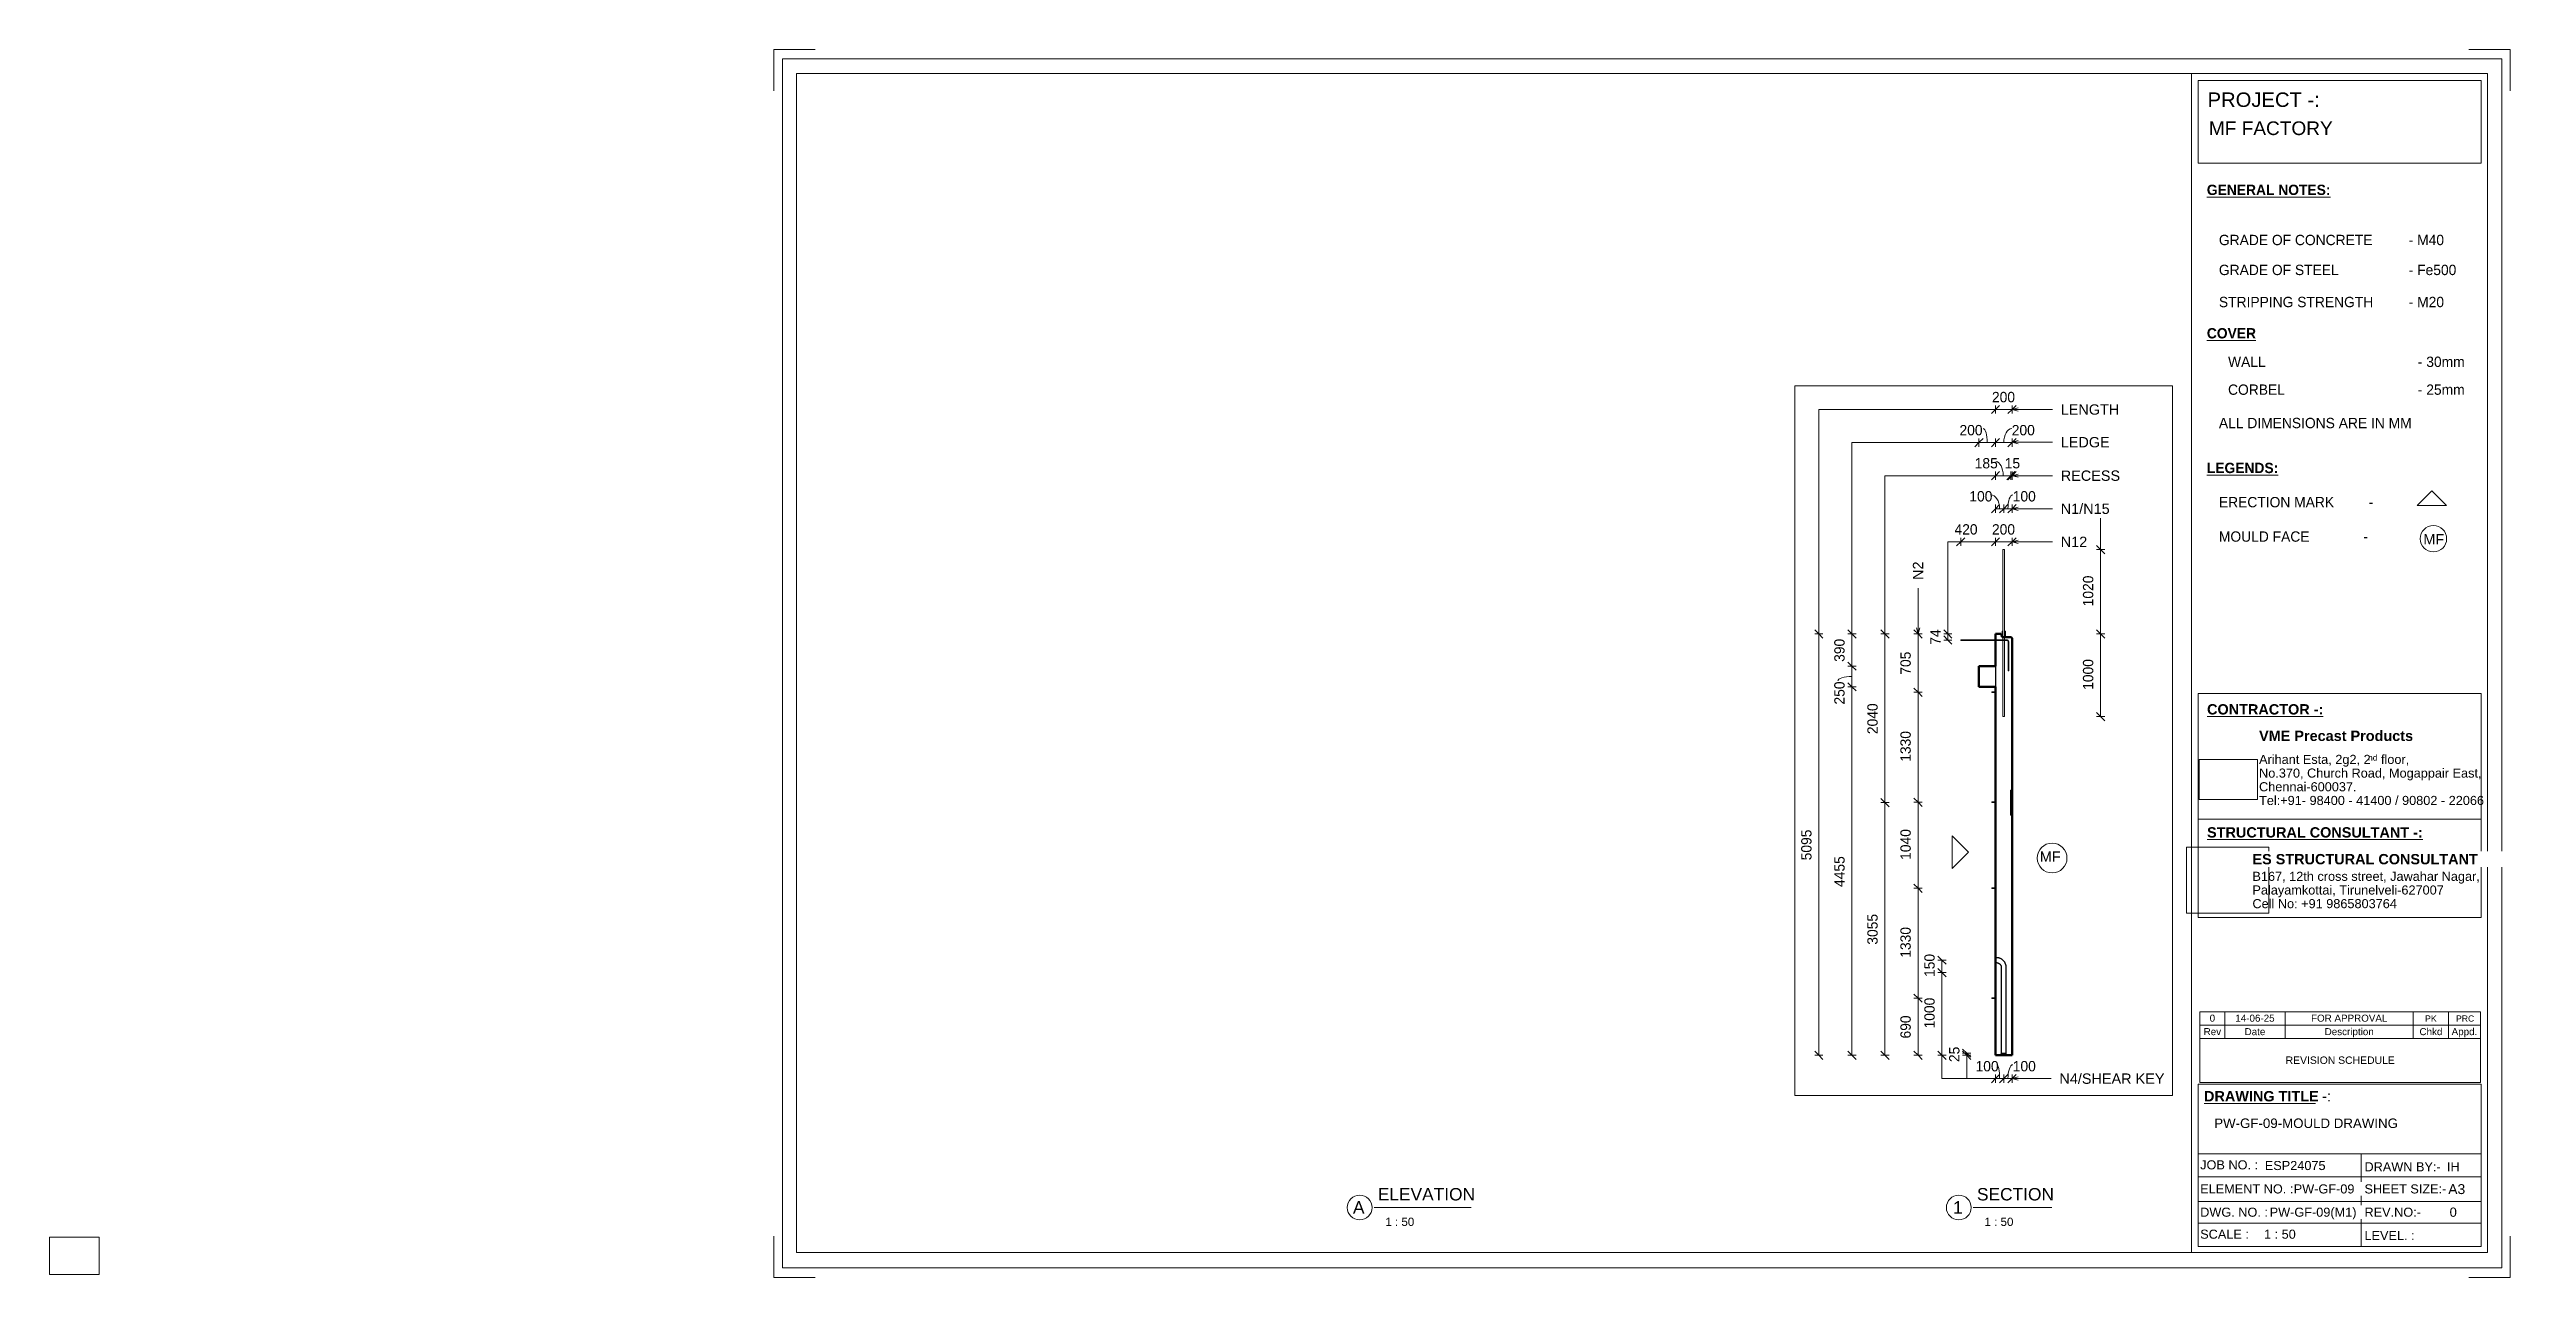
# Paper-space layout 'Layout1' of a CAD drawing. Header units: millimetres. Extents: x 0 to 599, y -1 to 296.
# The model-space entities are those that its viewports show. They can reach past a viewport. Long polylines and large blocks are cut down to what shows.
import ezdxf

# ---------------------------------------------------------------- set-up
doc = ezdxf.new("R2010")
doc.units = ezdxf.units.MM
doc.linetypes.add('Dash', pattern=[6.36, 3.18, -3.18])
for name, color, linetype, lineweight in [('A-ANNO-DIMS', 211, 'Continuous', 9), ('A-ANNO-DIMS-50', 211, 'Continuous', 9), ('A-DETL-MBND', 5, 'Continuous', 18), ('A-DETL-THIN', 151, 'Continuous', 18), ('A-GENM', 13, 'Continuous', 18), ('A-WALL', 113, 'Continuous', 25), ('A-WALL-HDLN', 110, 'Dash', 25), ('G-ANNO-SCHD', 231, 'Continuous', 9), ('G-ANNO-TEXT', 231, 'Continuous', 9), ('G-ANNO-TTLB', 6, 'Continuous', 9), ('G-ANNO-TTLB-MEDM', 33, 'Continuous', 9), ('G-ANNO-TTLB-THIN', 151, 'Continuous', 9), ('S-BEAM', 12, 'Continuous', 18), ('S-RBAR', 171, 'Continuous', 18)]:
    doc.layers.add(name, color=color, linetype=linetype, lineweight=lineweight)
doc.layers.add('G-ANNO-NPLT', color=191, linetype='Continuous')
doc.styles.add('Arial_1', font='arial.ttf', dxfattribs={"height": 125})
doc.styles.add('Arial_10', font='arial.ttf', dxfattribs={"height": 2.3})
doc.styles.add('Arial_11', font='arial.ttf', dxfattribs={"height": 1.8})
doc.styles.add('Arial_12', font='arial.ttf', dxfattribs={"height": 1.7})
doc.styles.add('Arial_13', font='arial.ttf', dxfattribs={"height": 1.5})
doc.styles.add('Arial_14', font='arial.ttf', dxfattribs={"height": 2})
doc.styles.add('Arial_15', font='arial.ttf', dxfattribs={"height": 3})
doc.styles.add('Arial_3', font='arial.ttf', dxfattribs={"height": 3.5})
doc.styles.add('Arial_4', font='arial.ttf', dxfattribs={"height": 2.2})
doc.styles.add('Arial_5', font='arial.ttf', dxfattribs={"height": 2.4})
doc.styles.add('Arial_6', font='arial.ttf', dxfattribs={"height": 2.5})
doc.styles.add('Arial_7', font='arial.ttf', dxfattribs={"height": 1.42976})
doc.styles.add('Arial_8', font='arial.ttf', dxfattribs={"height": 2.25})
doc.styles.add('Arial_9', font='arial.ttf', dxfattribs={"height": 3.3})
doc.styles.add('Arial_B', font='arialbd.ttf', dxfattribs={"height": 2.5})
doc.styles.add('Nirmala UI Semilight', font='NirmalaS.ttf', dxfattribs={"height": 125})
doc.styles.add('Nirmala UI Semilight_1', font='NirmalaS.ttf', dxfattribs={"height": 2.5})
doc.styles.add('Nirmala UI Semilight_B', font='', dxfattribs={"height": 2.5})
doc.styles.get('Nirmala UI Semilight_B').set_extended_font_data('Nirmala UI Semilight', bold=True)
doc.dimstyles.new('Arrow_Filled_-_2_5_NI_UI', dxfattribs={"dimscale": 304.8, "dimtxt": 130.920493, "dimasz": 0.328084, "dimexe": 0.164042, "dimexo": 0.0625, "dimgap": 0.164042, "dimtad": 1, "dimdec": 0, "dimzin": 0, "dimdsep": 46, "dimtxsty": 'Nirmala UI Semilight', "dimblk1": 'OBLIQUE', "dimblk2": 'OBLIQUE', "dimsah": 1, "dimcen": 0.09, "dimazin": 0, "dimtfac": 1, "dimtdec": 4, "dimtix": 1, "dimtmove": 0, "dimatfit": 3, "dimfxl": 0.164042, "dimfxlon": 1, "dimtvp": 1, "dimtolj": 1, "dimtzin": 0, "dimarcsym": 2})
doc.dimstyles.new('Arrow_Filled_-_2_5_NI_UI_1', dxfattribs={"dimscale": 304.8, "dimtxt": 130.920493, "dimasz": 0.328084, "dimexe": 0.164042, "dimexo": 0.0625, "dimgap": 0.164042, "dimtad": 1, "dimdec": 0, "dimzin": 0, "dimdsep": 46, "dimtxsty": 'Nirmala UI Semilight', "dimblk1": 'OBLIQUE', "dimblk2": 'OBLIQUE', "dimsah": 1, "dimcen": 0.09, "dimazin": 0, "dimtfac": 1, "dimtdec": 4, "dimtix": 1, "dimtmove": 2, "dimatfit": 3, "dimfxl": 0.164042, "dimfxlon": 1, "dimtvp": 1, "dimtolj": 1, "dimtzin": 0, "dimarcsym": 2})
doc.dimstyles.new('Arrow_Filled_-_2_5_NI_UI_2', dxfattribs={"dimscale": 304.8, "dimtxt": 130.920493, "dimasz": 0.328084, "dimexe": 0.164042, "dimexo": 0.0625, "dimgap": 0.164042, "dimtad": 1, "dimdec": 0, "dimzin": 0, "dimdsep": 46, "dimtxsty": 'Nirmala UI Semilight', "dimblk1": 'OBLIQUE', "dimblk2": 'OBLIQUE', "dimsah": 1, "dimcen": 0.09, "dimazin": 0, "dimtfac": 1, "dimtdec": 4, "dimtix": 1, "dimtmove": 1, "dimatfit": 3, "dimfxl": 0.164042, "dimfxlon": 1, "dimtvp": 1, "dimtolj": 1, "dimtzin": 0, "dimarcsym": 2})
picture_1 = doc.add_image_def('image1.jpg', size_in_pixel=(996, 686))
picture_2 = doc.add_image_def('image2.jpg', size_in_pixel=(1600, 1280))

psp = doc.layouts.get("Layout1")

msp = doc.modelspace()

# ---------------------------------------------------------------- texts
at = {"layer": 'G-ANNO-TEXT', "color": 7, "char_height": 125, "attachment_point": 1, "style": 'Arial_1'}
for s, insert, width, rotation in [('LENGTH', (23336.7, 6476.52), 857.8056, 359.9997), ('LEDGE', (23336.7, 6081.52), 713.5019, 359.9997), ('RECESS', (23336.7, 5676.52), 865.8225, 359.9997), ('N1/N15', (23336.69, 5276.52), 713.5019, 359.9997), ('N12', (23336.69, 4876.52), 384.81, 359.9997), ('N2', (21547.92, 4352.92), 268.5653, 90), ('MF', (23083.75, 1069.05), 300.6328, 359.9997), ('N4/SHEAR KEY', (23320.51, -1615.69), 1535.2316, 359.9997)]:
    msp.add_mtext(s, dxfattribs=dict(at, insert=insert, width=width, rotation=rotation))

# ---------------------------------------------------------------- blocks, each defined once
blk = doc.blocks.new('ES-Landscape-A3 - ES-Landscape-A3-502445-PW-GF-09-MOULD DRAWING')
at = {"layer": 'G-ANNO-TTLB'}
for p, q in [((175.24, 296.27), (185.24, 296.27)), ((175.24, 296.27), (175.24, 286.27)), ((595.24, 296.27), (585.24, 296.27)), ((595.24, 296.27), (595.24, 286.27)), ((519.77, 140.54), (588.2, 140.54)), ((519.77, 86.33), (519.77, 140.54)), ((588.2, 86.33), (588.2, 140.54)), ((519.77, 110.14), (588.2, 110.14)), ((519.77, 6.78), (519.77, 46.03)), ((588.2, 6.78), (588.2, 46.03)), ((559.23, 29.2), (559.23, 6.78)), ((175.24, -0.73), (175.24, 9.27)), ((595.24, -0.73), (595.24, 9.27)), ((175.24, -0.73), (185.24, -0.73)), ((595.24, -0.73), (585.24, -0.73))]:
    blk.add_line(p, q, dxfattribs=at)
at = {"layer": 'G-ANNO-TTLB-MEDM'}
for p, q in [((180.73, 290.44), (180.73, 5.31)), ((180.73, 290.44), (589.79, 290.44)), ((518.17, 290.44), (518.17, 5.31)), ((519.77, 268.77), (519.77, 288.77)), ((519.77, 288.77), (588.2, 288.77)), ((588.2, 288.77), (588.2, 268.77)), ((589.79, 290.44), (589.79, 5.31)), ((588.2, 268.77), (519.77, 268.77)), ((519.77, 86.33), (588.2, 86.33)), ((519.77, 6.78), (588.2, 6.78)), ((180.73, 5.31), (589.79, 5.31))]:
    blk.add_line(p, q, dxfattribs=at)
at = {"layer": 'G-ANNO-TTLB-THIN'}
for p, q in [((177.29, 294.03), (177.29, 1.56)), ((593.23, 294.03), (177.29, 294.03)), ((593.23, 1.56), (593.23, 294.03)), ((519.77, 46.03), (588.2, 46.03)), ((519.77, 29.2), (588.2, 29.2)), ((519.77, 23.64), (588.2, 23.64)), ((519.77, 17.68), (588.2, 17.68)), ((519.77, 12.43), (588.2, 12.43)), ((177.29, 1.56), (593.23, 1.56))]:
    blk.add_line(p, q, dxfattribs=at)
at = {"layer": 'G-ANNO-TTLB', "char_height": 2.2, "attachment_point": 1, "style": 'Arial_4'}
for s, insert, width in [('No.370, Church Road, Mogappair East,', (534.5, 122.37), 63.4135), ('Tel:+91- 98400 - 41400 / 90802 - 22066 ', (534.5, 115.75), 65.2574), ('Chennai-600037.', (534.5, 119.06), 27.6582), ('Cell No: +91 9865803764', (532.9, 90.79), 41.0464), ('Palayamkottai, Tirunelveli-627007', (532.9, 94.09), 54.4346), ('JOB NO. :', (520.26, 27.61), 16.5949), ('DRAWN BY:-', (560, 27.14), 21.7257), ('ELEMENT NO. :', (520.26, 21.79), 26.5359), ('SHEET SIZE:-', (560, 21.79), 23.2489), ('DWG. NO. :', (520.26, 16.16), 19.481), ('REV.NO:-', (560, 16.16), 16.0338), ('SCALE :', (520.26, 10.84), 13.8692), ('LEVEL. :', (560, 10.53), 14.3502)]:
    blk.add_mtext(s, dxfattribs=dict(at, insert=insert, width=width))
at = {"layer": 'G-ANNO-TTLB'}
image = blk.add_image(picture_1, insert=(520, 114.84), size_in_units=(14.11, 9.72), dxfattribs=at)
image.dxf.flags = 7
image = blk.add_image(picture_2, insert=(516.95, 87.39), size_in_units=(19.92, 15.93), dxfattribs=at)
image.dxf.flags = 7
at = {"layer": 'G-ANNO-TTLB', "attachment_point": 1, "bg_fill": 3, "box_fill_scale": 1.25, "bg_fill_color": 256, "bg_fill_true_color": 13158600, "bg_fill_transparency": 0}
for s, insert, char_height, width, style in [('PROJECT -:', (522.05, 285.89), 3.5, 33.3502, 'Arial_3'), ('\\LCONTRACTOR -:', (521.92, 137.94), 2.5, 33.9114, 'Arial_B'), ('\\LSTRUCTURAL CONSULTANT -:', (521.92, 108.18), 2.5, 62.8523, 'Arial_B'), ('\\LDRAWING TITLE', (521.19, 44.36), 2.5, 33.4304, 'Arial_B'), ('A3', (580.27, 21.84), 2.4, 4.9705, 'Arial_5')]:
    blk.add_mtext(s, dxfattribs=dict(at, insert=insert, char_height=char_height, width=width, style=style))
at = {"layer": 'G-ANNO-TTLB', "char_height": 2.5, "attachment_point": 1, "style": 'Arial_B', "bg_fill": 3, "box_fill_scale": 1.25, "bg_fill_color": 256, "bg_fill_true_color": 13158600, "bg_fill_transparency": 0}
for s, insert, width in [('VME Precast Products', (534.5, 131.53), 45.135), ('ES STRUCTURAL CONSULTANT', (532.9, 101.7), 65.6582), ('\\fArial|b1|i0|c0|p34|; ', (548.78, 44.36), 1.2025)]:
    blk.add_mtext(s, dxfattribs=dict(at, insert=insert, width=width))
at = {"layer": 'G-ANNO-TTLB', "attachment_point": 1}
for s, insert, char_height, width, style in [('Arihant Esta, 2g2, 2', (534.5, 125.68), 2.2, 31.9873, 'Arial_4'), ('nd', (560.89, 125.72), 1.43, 2.7257, 'Arial_7'), (' floor,', (563.14, 125.68), 2.2, 9.1392, 'Arial_4'), ('B167, 12th cross street, Jawahar Nagar,', (532.9, 97.4), 2.2, 65.1772, 'Arial_4')]:
    blk.add_mtext(s, dxfattribs=dict(at, insert=insert, char_height=char_height, width=width, style=style))
at = {"layer": 'G-ANNO-TTLB', "insert": (549.77, 44.36), "char_height": 2.5, "width": 2.6456, "attachment_point": 1, "style": 'Arial_6', "bg_fill": 3, "box_fill_scale": 1.25, "bg_fill_color": 256, "bg_fill_true_color": 13158600, "bg_fill_transparency": 0}
blk.add_mtext('-:', dxfattribs=at)
blk = doc.blocks.new('Viewport - M_View Title-1040-PW-GF-09-MOULD DRAWING')
at = {"layer": 'G-ANNO-TTLB'}
for start, end in [(360, 180), (180, 0)]:
    blk.add_arc((-3.5, 0), 3, start, end, dxfattribs=at)
blk = doc.blocks.new('RR spread anchor face based - RR-SA-4_0-180-1726831-Elevation Right')
at = {"layer": 'A-GENM'}
for p, q in [((12996.3, 3733.84), (12993.8, 3728.84)), ((13003.8, 3733.84), (12996.3, 3733.84)), ((13031.3, 3733.84), (13023.8, 3733.84)), ((13033.8, 3728.84), (13031.3, 3733.84)), ((12993.8, 3728.84), (12993.8, 3660.68)), ((13033.8, 3660), (13033.8, 3728.84))]:
    blk.add_line(p, q, dxfattribs=at)
blk = doc.blocks.new('RR spread anchor face based - RR-SA-2_5-200-2134315-Elevation Right')
at = {"layer": 'A-GENM'}
for p, q in [((12868.8, -700), (12873.8, -700)), ((12868.8, -710), (12868.8, -700)), ((12873.8, -700), (12913.8, -700)), ((12873.8, -700), (12873.8, -710)), ((12873.8, -710), (12868.8, -710)), ((12913.8, -710), (12873.8, -710))]:
    blk.add_line(p, q, dxfattribs=at)
blk = doc.blocks.new('DIMBLOCK112-Elevation Right')
at = {"layer": 'A-ANNO-DIMS-50'}
for p, q in [((22127.74, 4814.01), (22177.74, 4864.01)), ((22127.74, 4814.01), (22127.74, 4864.01)), ((22547.74, 4814.01), (22597.74, 4864.01)), ((22547.74, 4814.01), (22547.74, 4864.01)), ((22127.74, 4814.01), (22077.74, 4764.01)), ((22127.74, 4814.01), (22547.74, 4814.01)), ((22127.74, 4814.01), (22127.74, 4764.01)), ((22547.74, 4814.01), (22497.74, 4764.01)), ((22547.74, 4814.01), (22547.74, 4764.01))]:
    blk.add_line(p, q, dxfattribs=at)
at = {"layer": 'A-ANNO-DIMS-50', "color": 0, "insert": (22051.88, 5027.09), "char_height": 125, "width": 345.6301, "attachment_point": 1, "line_spacing_factor": 1.142579, "style": 'Nirmala UI Semilight'}
blk.add_mtext('420', dxfattribs=at)
blk = doc.blocks.new('_Oblique')
at = {"color": 0, "linetype": 'ByBlock', "lineweight": -2}
blk.add_line((-0.5, -0.5), (0.5, 0.5), dxfattribs=at)
blk = doc.blocks.new('DIMBLOCK113-Elevation Right')
at = {"layer": 'A-ANNO-DIMS-50'}
for p, q in [((22547.74, 4814.01), (22597.74, 4864.01)), ((22547.74, 4814.01), (22547.74, 4864.01)), ((22747.74, 4814.01), (22797.74, 4864.01)), ((22747.74, 4814.01), (22747.74, 4864.01)), ((22547.74, 4814.01), (22497.74, 4764.01)), ((22547.74, 4814.01), (22747.74, 4814.01)), ((22547.74, 4814.01), (22547.74, 4764.01)), ((22747.74, 4814.01), (22697.74, 4764.01)), ((22747.74, 4814.01), (22747.74, 4764.01))]:
    blk.add_line(p, q, dxfattribs=at)
at = {"layer": 'A-ANNO-DIMS-50', "color": 0, "insert": (22504.92, 5027.09), "char_height": 125, "width": 342.7737, "attachment_point": 1, "line_spacing_factor": 1.142579, "style": 'Nirmala UI Semilight'}
blk.add_mtext('200', dxfattribs=at)
blk = doc.blocks.new('DIMBLOCK114-Elevation Right')
at = {"layer": 'A-ANNO-DIMS-50'}
for p, q in [((21971.4, 3700), (21921.4, 3750)), ((21971.4, 3700), (21921.4, 3700)), ((21971.4, 3700), (21971.4, 3626)), ((21971.4, 3700), (22021.4, 3650)), ((21971.4, 3700), (22021.4, 3700)), ((21971.4, 3626), (21921.4, 3676)), ((21971.4, 3626), (21921.4, 3626)), ((21971.4, 3626), (22021.4, 3576)), ((21971.4, 3626), (22021.4, 3626))]:
    blk.add_line(p, q, dxfattribs=at)
at = {"layer": 'A-ANNO-DIMS-50', "color": 0, "insert": (21758.32, 3568.98), "char_height": 125, "width": 225.6593, "attachment_point": 1, "rotation": 90, "line_spacing_factor": 1.142579, "style": 'Nirmala UI Semilight'}
blk.add_mtext('74', dxfattribs=at)
blk = doc.blocks.new('DIMBLOCK115-Elevation Right')
at = {"layer": 'A-ANNO-DIMS-50'}
for p, q in [((22547.74, 5214.01), (22597.74, 5264.01)), ((22547.74, 5214.01), (22547.74, 5264.01)), ((22647.74, 5214.01), (22697.74, 5264.01)), ((22647.74, 5214.01), (22647.74, 5264.01)), ((22547.74, 5214.01), (22497.74, 5164.01)), ((22547.74, 5214.01), (22647.74, 5214.01)), ((22547.74, 5214.01), (22547.74, 5164.01)), ((22647.74, 5214.01), (22597.74, 5164.01)), ((22647.74, 5214.01), (22647.74, 5164.01))]:
    blk.add_line(p, q, dxfattribs=at)
blk.add_ellipse((22488.32, 5214.01), major_axis=(0, 169.02), ratio=0.64739, start_param=4.712389, end_param=6.283185, dxfattribs=at)
at = {"layer": 'A-ANNO-DIMS-50', "color": 0, "insert": (22231.24, 5427.09), "char_height": 125, "width": 308.4963, "attachment_point": 1, "line_spacing_factor": 1.142579, "style": 'Nirmala UI Semilight'}
blk.add_mtext('100', dxfattribs=at)
blk = doc.blocks.new('DIMBLOCK116-Elevation Right')
at = {"layer": 'A-ANNO-DIMS-50'}
for p, q in [((22647.74, 5214.01), (22697.74, 5264.01)), ((22647.74, 5214.01), (22647.74, 5264.01)), ((22747.74, 5214.01), (22797.74, 5264.01)), ((22747.74, 5214.01), (22747.74, 5264.01)), ((22647.74, 5214.01), (22597.74, 5164.01)), ((22647.74, 5214.01), (22747.74, 5214.01)), ((22647.74, 5214.01), (22647.74, 5164.01)), ((22747.74, 5214.01), (22697.74, 5164.01)), ((22747.74, 5214.01), (22747.74, 5164.01))]:
    blk.add_line(p, q, dxfattribs=at)
blk.add_ellipse((22755.76, 5214.01), major_axis=(0, 169.02), ratio=0.343232, start_param=0, end_param=1.570796, dxfattribs=at)
at = {"layer": 'A-ANNO-DIMS-50', "color": 0, "insert": (22755.76, 5427.09), "char_height": 125, "width": 308.4963, "attachment_point": 1, "line_spacing_factor": 1.142579, "style": 'Nirmala UI Semilight'}
blk.add_mtext('100', dxfattribs=at)
blk = doc.blocks.new('DIMBLOCK117-Elevation Right')
at = {"layer": 'A-ANNO-DIMS-50'}
for p, q in [((22547.74, 5614.01), (22597.74, 5664.01)), ((22547.74, 5614.01), (22547.74, 5664.01)), ((22732.74, 5614.01), (22782.74, 5664.01)), ((22732.74, 5614.01), (22732.74, 5664.01)), ((22547.74, 5614.01), (22497.74, 5564.01)), ((22547.74, 5614.01), (22732.74, 5614.01)), ((22547.74, 5614.01), (22547.74, 5564.01)), ((22732.74, 5614.01), (22682.74, 5564.01)), ((22732.74, 5614.01), (22732.74, 5564.01))]:
    blk.add_line(p, q, dxfattribs=at)
blk.add_ellipse((22553.24, 5614.01), major_axis=(0, 169.02), ratio=0.514754, start_param=4.712389, end_param=6.283185, dxfattribs=at)
at = {"layer": 'A-ANNO-DIMS-50', "color": 0, "insert": (22296.16, 5827.09), "char_height": 125, "width": 308.4963, "attachment_point": 1, "line_spacing_factor": 1.142579, "style": 'Nirmala UI Semilight'}
blk.add_mtext('185', dxfattribs=at)
blk = doc.blocks.new('DIMBLOCK118-Elevation Right')
at = {"layer": 'A-ANNO-DIMS-50'}
for p, q in [((22732.74, 5614.01), (22782.74, 5664.01)), ((22732.74, 5614.01), (22732.74, 5664.01)), ((22747.74, 5614.01), (22797.74, 5664.01)), ((22747.74, 5614.01), (22747.74, 5664.01)), ((22732.74, 5614.01), (22682.74, 5564.01)), ((22747.74, 5614.01), (22697.74, 5564.01)), ((22732.74, 5614.01), (22747.74, 5614.01)), ((22732.74, 5614.01), (22732.74, 5564.01)), ((22747.74, 5614.01), (22747.74, 5564.01))]:
    blk.add_line(p, q, dxfattribs=at)
at = {"layer": 'A-ANNO-DIMS-50', "color": 0, "insert": (22659.31, 5827.09), "char_height": 125, "width": 194.2384, "attachment_point": 1, "line_spacing_factor": 1.142579, "style": 'Nirmala UI Semilight'}
blk.add_mtext('15', dxfattribs=at)
blk = doc.blocks.new('DIMBLOCK119-Elevation Right')
at = {"layer": 'A-ANNO-DIMS-50'}
for p, q in [((22347.74, 6014.01), (22397.74, 6064.01)), ((22347.74, 6014.01), (22347.74, 6064.01)), ((22547.74, 6014.01), (22597.74, 6064.01)), ((22547.74, 6014.01), (22547.74, 6064.01)), ((22347.74, 6014.01), (22297.74, 5964.01)), ((22347.74, 6014.01), (22547.74, 6014.01)), ((22347.74, 6014.01), (22347.74, 5964.01)), ((22547.74, 6014.01), (22497.74, 5964.01)), ((22547.74, 6014.01), (22547.74, 5964.01))]:
    blk.add_line(p, q, dxfattribs=at)
blk.add_ellipse((22397.85, 6014.01), major_axis=(0, 169.02), ratio=0.295226, start_param=4.712389, end_param=6.283185, dxfattribs=at)
at = {"layer": 'A-ANNO-DIMS-50', "color": 0, "insert": (22112.2, 6227.09), "char_height": 125, "width": 342.7737, "attachment_point": 1, "line_spacing_factor": 1.142579, "style": 'Nirmala UI Semilight'}
blk.add_mtext('200', dxfattribs=at)
blk = doc.blocks.new('DIMBLOCK120-Elevation Right')
at = {"layer": 'A-ANNO-DIMS-50'}
for p, q in [((22547.74, 6014.01), (22597.74, 6064.01)), ((22547.74, 6014.01), (22547.74, 6064.01)), ((22747.74, 6014.01), (22797.74, 6064.01)), ((22747.74, 6014.01), (22747.74, 6064.01)), ((22547.74, 6014.01), (22497.74, 5964.01)), ((22547.74, 6014.01), (22747.74, 6014.01)), ((22547.74, 6014.01), (22547.74, 5964.01)), ((22747.74, 6014.01), (22697.74, 5964.01)), ((22747.74, 6014.01), (22747.74, 5964.01))]:
    blk.add_line(p, q, dxfattribs=at)
blk.add_ellipse((22744.27, 6014.01), major_axis=(0, 169.02), ratio=0.5711, start_param=0, end_param=1.570796, dxfattribs=at)
at = {"layer": 'A-ANNO-DIMS-50', "color": 0, "insert": (22744.27, 6227.09), "char_height": 125, "width": 342.7737, "attachment_point": 1, "line_spacing_factor": 1.142579, "style": 'Nirmala UI Semilight'}
blk.add_mtext('200', dxfattribs=at)
blk = doc.blocks.new('DIMBLOCK121-Elevation Right')
at = {"layer": 'A-ANNO-DIMS-50'}
for p, q in [((22547.74, 6414.01), (22597.74, 6464.01)), ((22547.74, 6414.01), (22547.74, 6464.01)), ((22747.74, 6414.01), (22797.74, 6464.01)), ((22747.74, 6414.01), (22747.74, 6464.01)), ((22547.74, 6414.01), (22497.74, 6364.01)), ((22547.74, 6414.01), (22747.74, 6414.01)), ((22547.74, 6414.01), (22547.74, 6364.01)), ((22747.74, 6414.01), (22697.74, 6364.01)), ((22747.74, 6414.01), (22747.74, 6364.01))]:
    blk.add_line(p, q, dxfattribs=at)
at = {"layer": 'A-ANNO-DIMS-50', "color": 0, "insert": (22504.92, 6627.09), "char_height": 125, "width": 342.7737, "attachment_point": 1, "line_spacing_factor": 1.142579, "style": 'Nirmala UI Semilight'}
blk.add_mtext('200', dxfattribs=at)
blk = doc.blocks.new('DIMBLOCK122-Elevation Right')
at = {"layer": 'A-ANNO-DIMS-50'}
for p, q in [((21610.41, -705), (21560.41, -655)), ((21610.41, -705), (21560.41, -705)), ((21610.41, -1395), (21610.41, -705)), ((21610.41, -705), (21660.41, -755)), ((21610.41, -705), (21660.41, -705)), ((21610.41, -1395), (21560.41, -1345)), ((21610.41, -1395), (21560.41, -1395)), ((21610.41, -1395), (21660.41, -1445)), ((21610.41, -1395), (21660.41, -1395))]:
    blk.add_line(p, q, dxfattribs=at)
at = {"layer": 'A-ANNO-DIMS-50', "color": 0, "insert": (21397.32, -1192.82), "char_height": 125, "width": 342.7737, "attachment_point": 1, "rotation": 90, "line_spacing_factor": 1.142579, "style": 'Nirmala UI Semilight'}
blk.add_mtext('690', dxfattribs=at)
blk = doc.blocks.new('DIMBLOCK123-Elevation Right')
at = {"layer": 'A-ANNO-DIMS-50'}
for p, q in [((21610.41, 625), (21560.41, 675)), ((21610.41, 625), (21560.41, 625)), ((21610.41, -705), (21610.41, 625)), ((21610.41, 625), (21660.41, 575)), ((21610.41, 625), (21660.41, 625)), ((21610.41, -705), (21560.41, -655)), ((21610.41, -705), (21560.41, -705)), ((21610.41, -705), (21660.41, -755)), ((21610.41, -705), (21660.41, -705))]:
    blk.add_line(p, q, dxfattribs=at)
at = {"layer": 'A-ANNO-DIMS-50', "color": 0, "insert": (21397.32, -216.15), "char_height": 125, "width": 422.7542, "attachment_point": 1, "rotation": 90, "line_spacing_factor": 1.142579, "style": 'Nirmala UI Semilight'}
blk.add_mtext('1330', dxfattribs=at)
blk = doc.blocks.new('DIMBLOCK124-Elevation Right')
at = {"layer": 'A-ANNO-DIMS-50'}
for p, q in [((21610.41, 1665), (21560.41, 1715)), ((21610.41, 1665), (21560.41, 1665)), ((21610.41, 625), (21610.41, 1665)), ((21610.41, 1665), (21660.41, 1615)), ((21610.41, 1665), (21660.41, 1665)), ((21610.41, 625), (21560.41, 675)), ((21610.41, 625), (21560.41, 625)), ((21610.41, 625), (21660.41, 575)), ((21610.41, 625), (21660.41, 625))]:
    blk.add_line(p, q, dxfattribs=at)
at = {"layer": 'A-ANNO-DIMS-50', "color": 0, "insert": (21397.32, 967.66), "char_height": 125, "width": 425.6106, "attachment_point": 1, "rotation": 90, "line_spacing_factor": 1.142579, "style": 'Nirmala UI Semilight'}
blk.add_mtext('1040', dxfattribs=at)
blk = doc.blocks.new('DIMBLOCK125-Elevation Right')
at = {"layer": 'A-ANNO-DIMS-50'}
for p, q in [((21610.41, 2995), (21560.41, 3045)), ((21610.41, 2995), (21560.41, 2995)), ((21610.41, 1665), (21610.41, 2995)), ((21610.41, 2995), (21660.41, 2945)), ((21610.41, 2995), (21660.41, 2995)), ((21610.41, 1665), (21560.41, 1715)), ((21610.41, 1665), (21560.41, 1665)), ((21610.41, 1665), (21660.41, 1615)), ((21610.41, 1665), (21660.41, 1665))]:
    blk.add_line(p, q, dxfattribs=at)
at = {"layer": 'A-ANNO-DIMS-50', "color": 0, "insert": (21397.32, 2153.85), "char_height": 125, "width": 422.7542, "attachment_point": 1, "rotation": 90, "line_spacing_factor": 1.142579, "style": 'Nirmala UI Semilight'}
blk.add_mtext('1330', dxfattribs=at)
blk = doc.blocks.new('DIMBLOCK126-Elevation Right')
at = {"layer": 'A-ANNO-DIMS-50'}
for p, q in [((21610.41, 3700), (21560.41, 3750)), ((21610.41, 3700), (21560.41, 3700)), ((21610.41, 2995), (21610.41, 3700)), ((21610.41, 3700), (21660.41, 3650)), ((21610.41, 3700), (21660.41, 3700)), ((21610.41, 2995), (21560.41, 3045)), ((21610.41, 2995), (21560.41, 2995)), ((21610.41, 2995), (21660.41, 2945)), ((21610.41, 2995), (21660.41, 2995))]:
    blk.add_line(p, q, dxfattribs=at)
at = {"layer": 'A-ANNO-DIMS-50', "color": 0, "insert": (21397.32, 3207.06), "char_height": 125, "width": 337.0608, "attachment_point": 1, "rotation": 90, "line_spacing_factor": 1.142579, "style": 'Nirmala UI Semilight'}
blk.add_mtext('705', dxfattribs=at)
blk = doc.blocks.new('DIMBLOCK127-Elevation Right')
at = {"layer": 'A-ANNO-DIMS-50'}
for p, q in [((21210.41, 1660), (21160.41, 1710)), ((21210.41, 1660), (21160.41, 1660)), ((21210.41, -1395), (21210.41, 1660)), ((21210.41, 1660), (21260.41, 1610)), ((21210.41, 1660), (21260.41, 1660)), ((21210.41, -1395), (21160.41, -1345)), ((21210.41, -1395), (21160.41, -1395)), ((21210.41, -1395), (21260.41, -1445)), ((21210.41, -1395), (21260.41, -1395))]:
    blk.add_line(p, q, dxfattribs=at)
at = {"layer": 'A-ANNO-DIMS-50', "color": 0, "insert": (20997.32, -57.93), "char_height": 125, "width": 457.0315, "attachment_point": 1, "rotation": 90, "line_spacing_factor": 1.142579, "style": 'Nirmala UI Semilight'}
blk.add_mtext('3055', dxfattribs=at)
blk = doc.blocks.new('DIMBLOCK128-Elevation Right')
at = {"layer": 'A-ANNO-DIMS-50'}
for p, q in [((21210.41, 3700), (21160.41, 3750)), ((21210.41, 3700), (21160.41, 3700)), ((21210.41, 1660), (21210.41, 3700)), ((21210.41, 3700), (21260.41, 3650)), ((21210.41, 3700), (21260.41, 3700)), ((21210.41, 1660), (21160.41, 1710)), ((21210.41, 1660), (21160.41, 1660)), ((21210.41, 1660), (21260.41, 1610)), ((21210.41, 1660), (21260.41, 1660))]:
    blk.add_line(p, q, dxfattribs=at)
at = {"layer": 'A-ANNO-DIMS-50', "color": 0, "insert": (20997.32, 2488.38), "char_height": 125, "width": 459.888, "attachment_point": 1, "rotation": 90, "line_spacing_factor": 1.142579, "style": 'Nirmala UI Semilight'}
blk.add_mtext('2040', dxfattribs=at)
blk = doc.blocks.new('DIMBLOCK129-Elevation Right')
at = {"layer": 'A-ANNO-DIMS-50'}
for p, q in [((20810.41, 3060), (20760.41, 3110)), ((20810.41, 3060), (20760.41, 3060)), ((20810.41, -1395), (20810.41, 3060)), ((20810.41, 3060), (20860.41, 3010)), ((20810.41, 3060), (20860.41, 3060)), ((20810.41, -1395), (20760.41, -1345)), ((20810.41, -1395), (20760.41, -1395)), ((20810.41, -1395), (20860.41, -1445)), ((20810.41, -1395), (20860.41, -1395))]:
    blk.add_line(p, q, dxfattribs=at)
at = {"layer": 'A-ANNO-DIMS-50', "color": 0, "insert": (20597.32, 639.69), "char_height": 125, "width": 462.7444, "attachment_point": 1, "rotation": 90, "line_spacing_factor": 1.142579, "style": 'Nirmala UI Semilight'}
blk.add_mtext('4455', dxfattribs=at)
blk = doc.blocks.new('DIMBLOCK130-Elevation Right')
at = {"layer": 'A-ANNO-DIMS-50'}
for p, q in [((20810.41, 3310), (20760.41, 3360)), ((20810.41, 3310), (20760.41, 3310)), ((20810.41, 3060), (20810.41, 3310)), ((20810.41, 3310), (20860.41, 3260)), ((20810.41, 3310), (20860.41, 3310)), ((20810.41, 3060), (20760.41, 3110)), ((20810.41, 3060), (20760.41, 3060)), ((20810.41, 3060), (20860.41, 3010)), ((20810.41, 3060), (20860.41, 3060))]:
    blk.add_line(p, q, dxfattribs=at)
blk.add_ellipse((20810.41, 3131.79), major_axis=(169.02, 0), ratio=0.314818, start_param=1.570796, end_param=3.141593, dxfattribs=at)
at = {"layer": 'A-ANNO-DIMS-50', "color": 0, "insert": (20597.32, 2846.15), "char_height": 125, "width": 342.7737, "attachment_point": 1, "rotation": 90, "line_spacing_factor": 1.142579, "style": 'Nirmala UI Semilight'}
blk.add_mtext('250', dxfattribs=at)
blk = doc.blocks.new('DIMBLOCK131-Elevation Right')
at = {"layer": 'A-ANNO-DIMS-50'}
for p, q in [((20810.41, 3700), (20760.41, 3750)), ((20810.41, 3700), (20760.41, 3700)), ((20810.41, 3310), (20810.41, 3700)), ((20810.41, 3700), (20860.41, 3650)), ((20810.41, 3700), (20860.41, 3700)), ((20810.41, 3310), (20760.41, 3360)), ((20810.41, 3310), (20760.41, 3310)), ((20810.41, 3310), (20860.41, 3260)), ((20810.41, 3310), (20860.41, 3310))]:
    blk.add_line(p, q, dxfattribs=at)
at = {"layer": 'A-ANNO-DIMS-50', "color": 0, "insert": (20597.32, 3362.18), "char_height": 125, "width": 342.7737, "attachment_point": 1, "rotation": 90, "line_spacing_factor": 1.142579, "style": 'Nirmala UI Semilight'}
blk.add_mtext('390', dxfattribs=at)
blk = doc.blocks.new('DIMBLOCK132-Elevation Right')
at = {"layer": 'A-ANNO-DIMS-50'}
for p, q in [((20410.41, 3700), (20360.41, 3750)), ((20410.41, 3700), (20360.41, 3700)), ((20410.41, 3700), (20410.41, -1395)), ((20410.41, 3700), (20460.41, 3650)), ((20410.41, 3700), (20460.41, 3700)), ((20410.41, -1395), (20360.41, -1345)), ((20410.41, -1395), (20360.41, -1395)), ((20410.41, -1395), (20460.41, -1445)), ((20410.41, -1395), (20460.41, -1395))]:
    blk.add_line(p, q, dxfattribs=at)
at = {"layer": 'A-ANNO-DIMS-50', "color": 0, "insert": (20197.32, 962.07), "char_height": 125, "width": 457.0315, "attachment_point": 1, "rotation": 90, "line_spacing_factor": 1.142579, "style": 'Nirmala UI Semilight'}
blk.add_mtext('5095', dxfattribs=at)
blk = doc.blocks.new('DIMBLOCK133-Elevation Right')
at = {"layer": 'A-ANNO-DIMS-50'}
for p, q in [((22547.74, -1678.19), (22597.74, -1628.19)), ((22547.74, -1678.19), (22547.74, -1628.19)), ((22647.74, -1678.19), (22697.74, -1628.19)), ((22647.74, -1678.19), (22647.74, -1628.19)), ((22547.74, -1678.19), (22497.74, -1728.19)), ((22547.74, -1678.19), (22647.74, -1678.19)), ((22547.74, -1678.19), (22547.74, -1728.19)), ((22647.74, -1678.19), (22597.74, -1728.19)), ((22647.74, -1678.19), (22647.74, -1728.19))]:
    blk.add_line(p, q, dxfattribs=at)
blk.add_ellipse((22563.6, -1678.19), major_axis=(0, 169.02), ratio=0.201989, start_param=4.712389, end_param=6.283185, dxfattribs=at)
at = {"layer": 'A-ANNO-DIMS-50', "color": 0, "insert": (22306.52, -1465.1), "char_height": 125, "width": 308.4963, "attachment_point": 1, "line_spacing_factor": 1.142579, "style": 'Nirmala UI Semilight'}
blk.add_mtext('100', dxfattribs=at)
blk = doc.blocks.new('DIMBLOCK134-Elevation Right')
at = {"layer": 'A-ANNO-DIMS-50'}
for p, q in [((22647.74, -1678.19), (22697.74, -1628.19)), ((22647.74, -1678.19), (22647.74, -1628.19)), ((22747.74, -1678.19), (22797.74, -1628.19)), ((22747.74, -1678.19), (22747.74, -1628.19)), ((22647.74, -1678.19), (22597.74, -1728.19)), ((22647.74, -1678.19), (22747.74, -1678.19)), ((22647.74, -1678.19), (22647.74, -1728.19)), ((22747.74, -1678.19), (22697.74, -1728.19)), ((22747.74, -1678.19), (22747.74, -1728.19))]:
    blk.add_line(p, q, dxfattribs=at)
blk.add_ellipse((22756.4, -1678.19), major_axis=(0, 169.02), ratio=0.347058, start_param=0, end_param=1.570796, dxfattribs=at)
at = {"layer": 'A-ANNO-DIMS-50', "color": 0, "insert": (22756.4, -1465.1), "char_height": 125, "width": 308.4963, "attachment_point": 1, "line_spacing_factor": 1.142579, "style": 'Nirmala UI Semilight'}
blk.add_mtext('100', dxfattribs=at)
blk = doc.blocks.new('DIMBLOCK135-Elevation Right')
at = {"layer": 'A-ANNO-DIMS-50'}
for p, q in [((22199.83, -1370), (22149.83, -1320)), ((22199.83, -1395), (22149.83, -1345)), ((22199.83, -1370), (22149.83, -1370)), ((22199.83, -1395), (22199.83, -1370)), ((22199.83, -1370), (22249.83, -1420)), ((22199.83, -1370), (22249.83, -1370)), ((22199.83, -1395), (22149.83, -1395)), ((22199.83, -1395), (22249.83, -1445)), ((22199.83, -1395), (22249.83, -1395))]:
    blk.add_line(p, q, dxfattribs=at)
at = {"layer": 'A-ANNO-DIMS-50', "color": 0, "insert": (21986.75, -1477.71), "char_height": 125, "width": 228.5158, "attachment_point": 1, "rotation": 90, "line_spacing_factor": 1.142579, "style": 'Nirmala UI Semilight'}
blk.add_mtext('25', dxfattribs=at)
blk = doc.blocks.new('DIMBLOCK136-Elevation Right')
at = {"layer": 'A-ANNO-DIMS-50'}
for p, q in [((21899.96, -395), (21849.96, -345)), ((21899.96, -395), (21849.96, -395)), ((21899.96, -1395), (21899.96, -395)), ((21899.96, -395), (21949.96, -445)), ((21899.96, -395), (21949.96, -395)), ((21899.96, -1395), (21849.96, -1345)), ((21899.96, -1395), (21849.96, -1395)), ((21899.96, -1395), (21949.96, -1445)), ((21899.96, -1395), (21949.96, -1395))]:
    blk.add_line(p, q, dxfattribs=at)
at = {"layer": 'A-ANNO-DIMS-50', "color": 0, "insert": (21686.88, -1071.15), "char_height": 125, "width": 422.7542, "attachment_point": 1, "rotation": 90, "line_spacing_factor": 1.142579, "style": 'Nirmala UI Semilight'}
blk.add_mtext('1000', dxfattribs=at)
blk = doc.blocks.new('DIMBLOCK137-Elevation Right')
at = {"layer": 'A-ANNO-DIMS-50'}
for p, q in [((21899.96, -245), (21849.96, -195)), ((21899.96, -245), (21849.96, -245)), ((21899.96, -395), (21899.96, -245)), ((21899.96, -245), (21949.96, -295)), ((21899.96, -245), (21949.96, -245)), ((21899.96, -395), (21849.96, -345)), ((21899.96, -395), (21849.96, -395)), ((21899.96, -395), (21949.96, -445)), ((21899.96, -395), (21949.96, -395))]:
    blk.add_line(p, q, dxfattribs=at)
at = {"layer": 'A-ANNO-DIMS-50', "color": 0, "insert": (21686.88, -448.54), "char_height": 125, "width": 308.4963, "attachment_point": 1, "rotation": 90, "line_spacing_factor": 1.142579, "style": 'Nirmala UI Semilight'}
blk.add_mtext('150', dxfattribs=at)
blk = doc.blocks.new('DIMBLOCK138-Elevation Right')
at = {"layer": 'A-ANNO-DIMS-50'}
for p, q in [((23818.18, 4720), (23768.18, 4770)), ((23818.18, 4720), (23768.18, 4720)), ((23818.18, 4720), (23818.18, 3700)), ((23818.18, 4720), (23868.18, 4670)), ((23818.18, 4720), (23868.18, 4720)), ((23818.18, 3700), (23768.18, 3750)), ((23818.18, 3700), (23768.18, 3700)), ((23818.18, 3700), (23868.18, 3650)), ((23818.18, 3700), (23868.18, 3700))]:
    blk.add_line(p, q, dxfattribs=at)
at = {"layer": 'A-ANNO-DIMS-50', "color": 0, "insert": (23605.1, 4033.85), "char_height": 125, "width": 422.7542, "attachment_point": 1, "rotation": 90, "line_spacing_factor": 1.142579, "style": 'Nirmala UI Semilight'}
blk.add_mtext('1020', dxfattribs=at)
blk = doc.blocks.new('DIMBLOCK139-Elevation Right')
at = {"layer": 'A-ANNO-DIMS-50'}
for p, q in [((23818.18, 3700), (23768.18, 3750)), ((23818.18, 3700), (23768.18, 3700)), ((23818.18, 3700), (23818.18, 2700)), ((23818.18, 3700), (23868.18, 3650)), ((23818.18, 3700), (23868.18, 3700)), ((23818.18, 2700), (23768.18, 2750)), ((23818.18, 2700), (23768.18, 2700)), ((23818.18, 2700), (23868.18, 2650)), ((23818.18, 2700), (23868.18, 2700))]:
    blk.add_line(p, q, dxfattribs=at)
at = {"layer": 'A-ANNO-DIMS-50', "color": 0, "insert": (23605.1, 3023.85), "char_height": 125, "width": 422.7542, "attachment_point": 1, "rotation": 90, "line_spacing_factor": 1.142579, "style": 'Nirmala UI Semilight'}
blk.add_mtext('1000', dxfattribs=at)

# ---------------------------------------------------------------- dimensions: what is measured, and where the dimension line sits
at = {"layer": 'A-ANNO-DIMS'}
for base, p1, p2, override, picture, middle in [((22747.74, 6414.01), (22547.74, 6364.01), (22747.74, 6364.01), {"dimpost": '<>', "dimfxl": 200}, 'DIMBLOCK121-Elevation Right', (22647.74, 6528.6)), ((22747.74, 5614.01), (22732.74, 5564.01), (22747.74, 5564.01), {"dimpost": '<>', "dimfxl": 15}, 'DIMBLOCK118-Elevation Right', (22740.24, 5728.95)), ((22747.74, 4814.01), (22547.74, 4764.01), (22747.74, 4764.01), {"dimpost": '<>', "dimfxl": 200}, 'DIMBLOCK113-Elevation Right', (22647.74, 4928.6))]:
    dim = msp.add_linear_dim(base=base, p1=p1, p2=p2, dimstyle='Arrow_Filled_-_2_5_NI_UI', override=override, dxfattribs=at)
    dim.commit()
    dim.dimension.update_dxf_attribs({"geometry": picture, "text_midpoint": middle})
for base, p1, p2, dimstyle, override, picture, middle in [((22547.74, 6014.01), (22347.74, 5964.01), (22547.74, 5964.01), 'Arrow_Filled_-_2_5_NI_UI_2', {"dimpost": '<>', "dimfxl": 200}, 'DIMBLOCK119-Elevation Right', (22283.59, 6143.76)), ((22747.74, 6014.01), (22547.74, 5964.01), (22747.74, 5964.01), 'Arrow_Filled_-_2_5_NI_UI_2', {"dimpost": '<>', "dimfxl": 200}, 'DIMBLOCK120-Elevation Right', (22915.66, 6143.76)), ((22732.74, 5614.01), (22547.74, 5564.01), (22732.74, 5564.01), 'Arrow_Filled_-_2_5_NI_UI_2', {"dimpost": '<>', "dimfxl": 185}, 'DIMBLOCK117-Elevation Right', (22450.41, 5743.76)), ((22647.74, 5214.01), (22547.74, 5164.01), (22647.74, 5164.01), 'Arrow_Filled_-_2_5_NI_UI_2', {"dimpost": '<>', "dimfxl": 100}, 'DIMBLOCK115-Elevation Right', (22385.49, 5343.76)), ((22747.74, 5214.01), (22647.74, 5164.01), (22747.74, 5164.01), 'Arrow_Filled_-_2_5_NI_UI_2', {"dimpost": '<>', "dimfxl": 100}, 'DIMBLOCK116-Elevation Right', (22910, 5343.76)), ((22547.74, 4814.01), (22127.74, 4764.01), (22547.74, 4764.01), 'Arrow_Filled_-_2_5_NI_UI_1', {"dimpost": '<>', "dimfxl": 420}, 'DIMBLOCK112-Elevation Right', (22224.7, 4943.76)), ((22647.74, -1678.19), (22547.74, -1628.19), (22647.74, -1628.19), 'Arrow_Filled_-_2_5_NI_UI_2', {"dimpost": '<>', "dimfxl": 100}, 'DIMBLOCK133-Elevation Right', (22460.77, -1548.44)), ((22747.74, -1678.19), (22647.74, -1628.19), (22747.74, -1628.19), 'Arrow_Filled_-_2_5_NI_UI_2', {"dimpost": '<>', "dimfxl": 100}, 'DIMBLOCK134-Elevation Right', (22910.65, -1548.44))]:
    dim = msp.add_linear_dim(base=base, p1=p1, p2=p2, dimstyle=dimstyle, override=override, dxfattribs=at)
    dim.commit()
    dim.dimension.update_dxf_attribs({"geometry": picture, "text_midpoint": middle, "dimtype": 160})
for base, p1, p2, override, picture, middle in [((23818.18, 3700), (23768.18, 4720), (23768.18, 3700), {"dimpost": '<>', "dimfxl": 1020}, 'DIMBLOCK138-Elevation Right', (23703.24, 4210)), ((21971.4, 3626), (22021.4, 3700), (22021.4, 3626), {"dimpost": '<>', "dimfxl": 74}, 'DIMBLOCK114-Elevation Right', (21858.9, 3663)), ((20410.41, -1395), (20460.41, 3700), (20460.41, -1395), {"dimpost": '<>', "dimfxl": 5095}, 'DIMBLOCK132-Elevation Right', (20295.77, 1152.5)), ((20810.41, 3700), (20860.41, 3310), (20860.41, 3700), {"dimpost": '<>', "dimfxl": 390}, 'DIMBLOCK131-Elevation Right', (20695.77, 3505)), ((21210.41, 3700), (21260.41, 1660), (21260.41, 3700), {"dimpost": '<>', "dimfxl": 2040}, 'DIMBLOCK128-Elevation Right', (21095.81, 2680)), ((21610.41, 3700), (21660.41, 2995), (21660.41, 3700), {"dimpost": '<>', "dimfxl": 705}, 'DIMBLOCK126-Elevation Right', (21495.81, 3347.5)), ((23818.18, 2700), (23768.18, 3700), (23768.18, 2700), {"dimpost": '<>', "dimfxl": 1000}, 'DIMBLOCK139-Elevation Right', (23703.24, 3200)), ((20810.41, 3060), (20860.41, -1395), (20860.41, 3060), {"dimpost": '<>', "dimfxl": 4455}, 'DIMBLOCK129-Elevation Right', (20696.86, 832.5)), ((21610.41, 2995), (21660.41, 1665), (21660.41, 2995), {"dimpost": '<>', "dimfxl": 1330}, 'DIMBLOCK125-Elevation Right', (21495.42, 2330)), ((21210.41, 1660), (21260.41, -1395), (21260.41, 1660), {"dimpost": '<>', "dimfxl": 3055}, 'DIMBLOCK127-Elevation Right', (21095.77, 132.5)), ((21610.41, 1665), (21660.41, 625), (21660.41, 1665), {"dimpost": '<>', "dimfxl": 1040}, 'DIMBLOCK124-Elevation Right', (21495.47, 1145)), ((21610.41, 625), (21660.41, -705), (21660.41, 625), {"dimpost": '<>', "dimfxl": 1330}, 'DIMBLOCK123-Elevation Right', (21495.42, -40)), ((21899.96, -245), (21949.96, -395), (21949.96, -245), {"dimpost": '<>', "dimfxl": 150}, 'DIMBLOCK137-Elevation Right', (21785.02, -320)), ((21899.96, -395), (21949.96, -1395), (21949.96, -395), {"dimpost": '<>', "dimfxl": 1000}, 'DIMBLOCK136-Elevation Right', (21785.02, -895)), ((21610.41, -705), (21660.41, -1395), (21660.41, -705), {"dimpost": '<>', "dimfxl": 690}, 'DIMBLOCK122-Elevation Right', (21495.77, -1050)), ((22199.83, -1370), (22249.83, -1395), (22249.83, -1370), {"dimpost": '<>', "dimfxl": 25}, 'DIMBLOCK135-Elevation Right', (22085.24, -1382.5))]:
    dim = msp.add_linear_dim(base=base, p1=p1, p2=p2, angle=90, dimstyle='Arrow_Filled_-_2_5_NI_UI', override=override, dxfattribs=at)
    dim.commit()
    dim.dimension.update_dxf_attribs({"geometry": picture, "text_midpoint": middle})
dim = msp.add_linear_dim(base=(20810.41, 3310), p1=(20860.41, 3060), p2=(20860.41, 3310), angle=90, dimstyle='Arrow_Filled_-_2_5_NI_UI_2', override={"dimpost": '<>', "dimfxl": 250}, dxfattribs=at)
dim.commit()
dim.dimension.update_dxf_attribs({"geometry": 'DIMBLOCK130-Elevation Right', "text_midpoint": (20680.65, 3017.53), "dimtype": 160, "text_rotation": 90})

# ---------------------------------------------------------------- linework, layer by layer
at = {"layer": 'A-DETL-MBND'}
for p, q in [((20410.41, 3700), (20410.41, 6414.01)), ((22547.74, 6414.01), (20410.41, 6414.01)), ((20810.41, 3700), (20810.41, 6014.01)), ((22347.74, 6014.01), (20810.41, 6014.01)), ((21210.41, 3700), (21210.41, 5614.01)), ((22547.74, 5614.01), (21210.41, 5614.01)), ((23818.18, 4720), (23818.18, 5100)), ((21971.4, 3700), (21971.4, 4814.01)), ((22127.74, 4814.01), (21971.4, 4814.01)), ((22022.16, 1259.86), (22022.15, 863.88)), ((22220.15, 1061.87), (22022.16, 1259.86)), ((22022.15, 863.88), (22220.15, 1061.87)), ((21899.96, -1395), (21899.96, -1678.19)), ((22199.83, -1395), (22199.83, -1678.19)), ((22547.74, -1678.19), (21899.96, -1678.19))]:
    msp.add_line(p, q, dxfattribs=at)
msp.add_circle((23232.27, 990.11), 180, dxfattribs=at)
at = {"layer": 'A-WALL', "lineweight": 50}
for p, q in [((22617.86, 3700), (22547.74, 3700)), ((22547.74, 3700), (22547.74, 3310)), ((22627.86, 3660), (22617.86, 3700)), ((22738.19, 3660), (22627.86, 3660)), ((22747.74, 3650.45), (22738.19, 3660)), ((22747.74, -1395), (22747.74, 3650.45)), ((22547.74, 3060), (22547.74, -1395)), ((22547.74, -1395), (22747.74, -1395))]:
    msp.add_line(p, q, dxfattribs=at)
at = {"layer": 'A-WALL'}
msp.add_line((22547.74, 3310), (22547.74, 3060), dxfattribs=at)
at = {"layer": 'A-WALL-HDLN'}
for p, q in [((22747.74, 1810), (22732.74, 1810)), ((22732.74, 1510), (22732.74, 1810)), ((22732.74, 1510), (22747.74, 1510)), ((22557.74, -215), (22547.74, -215)), ((22547.74, -275), (22557.74, -275)), ((22617.74, -335), (22617.74, -1376.25)), ((22677.74, -1376.25), (22677.74, -335)), ((22620.24, -1370), (22675.24, -1370)), ((22610.24, -1395), (22617.73, -1376.3)), ((22685.24, -1395), (22677.76, -1376.3))]:
    msp.add_line(p, q, dxfattribs=at)
at = {"layer": 'A-WALL-HDLN', "flags": 128}
for points in [[(22677.74, -335), (22677.65, -330.2), (22677.36, -325.41), (22676.88, -320.63), (22676.21, -315.88), (22675.35, -311.16), (22674.3, -306.48), (22673.07, -301.84), (22671.65, -297.25), (22670.05, -292.73), (22668.27, -288.27), (22666.31, -283.89), (22664.18, -279.59), (22661.88, -275.37), (22659.41, -271.26), (22656.78, -267.24), (22654, -263.34), (22651.05, -259.54), (22647.96, -255.87), (22644.72, -252.33), (22641.35, -248.92), (22637.84, -245.64), (22634.2, -242.51), (22630.44, -239.53), (22626.57, -236.7), (22622.58, -234.02), (22618.49, -231.51), (22614.3, -229.17), (22610.03, -226.99), (22605.66, -224.98), (22601.23, -223.16), (22596.72, -221.51), (22592.15, -220.04), (22587.53, -218.75), (22582.85, -217.66), (22578.14, -216.75), (22573.4, -216.02), (22568.62, -215.49), (22563.84, -215.15), (22559.04, -215.01), (22557.74, -215)], [(22557.74, -275), (22560.14, -275.05), (22562.54, -275.19), (22564.93, -275.43), (22567.3, -275.77), (22569.66, -276.2), (22572.01, -276.72), (22574.33, -277.34), (22576.62, -278.05), (22578.88, -278.85), (22581.11, -279.74), (22583.3, -280.71), (22585.45, -281.78), (22587.56, -282.93), (22589.62, -284.16), (22591.62, -285.48), (22593.58, -286.87), (22595.47, -288.35), (22597.31, -289.89), (22599.08, -291.51), (22600.79, -293.2), (22602.42, -294.95), (22603.99, -296.77), (22605.48, -298.65), (22606.9, -300.59), (22608.23, -302.58), (22609.49, -304.63), (22610.66, -306.72), (22611.75, -308.86), (22612.75, -311.04), (22613.67, -313.26), (22614.49, -315.51), (22615.23, -317.8), (22615.87, -320.11), (22616.42, -322.45), (22616.87, -324.8), (22617.23, -327.17), (22617.5, -329.56), (22617.67, -331.95), (22617.74, -334.35), (22617.74, -335)], [(22620.24, -1370), (22619.16, -1372.71), (22618.38, -1374.67), (22617.9, -1375.85), (22617.76, -1376.21)], [(22677.73, -1376.21), (22677.59, -1375.85), (22677.11, -1374.67), (22676.33, -1372.71), (22675.24, -1370)]]:
    msp.add_lwpolyline(points, dxfattribs=at)
at = {"layer": 'G-ANNO-TEXT', "color": 7}
for p, q in [((22747.38, 6414.03), (22822.38, 6434.12)), ((22747.38, 6414.03), (22822.38, 6393.93)), ((22747.38, 6414.03), (23236.7, 6414.03)), ((22747.38, 6019.03), (22822.38, 6039.12)), ((22747.38, 6019.03), (22822.38, 5998.93)), ((22747.38, 6019.03), (23236.7, 6019.03)), ((22747.38, 5614.03), (22822.38, 5634.12)), ((22747.38, 5614.03), (22822.38, 5593.93)), ((22747.38, 5614.03), (23236.7, 5614.03)), ((22747.38, 5214.03), (22822.38, 5234.12)), ((22747.38, 5214.03), (22822.38, 5193.93)), ((22747.38, 5214.03), (23236.69, 5214.03)), ((22747.37, 4814.03), (22822.38, 4834.12)), ((22747.37, 4814.03), (22822.37, 4793.93)), ((22747.37, 4814.03), (23236.69, 4814.03)), ((21610.41, 3699.26), (21610.42, 4252.92)), ((21610.41, 3699.26), (21590.32, 3774.26)), ((21610.41, 3699.26), (21630.51, 3774.26)), ((22747.71, -1678.19), (22822.71, -1658.09)), ((22747.71, -1678.19), (22822.71, -1698.29)), ((22747.71, -1678.19), (23220.51, -1678.19))]:
    msp.add_line(p, q, dxfattribs=at)
at = {"layer": 'S-BEAM', "lineweight": 50}
for p, q in [((22547.74, 3310), (22347.74, 3310)), ((22347.74, 3310), (22347.74, 3060)), ((22347.74, 3060), (22547.74, 3060))]:
    msp.add_line(p, q, dxfattribs=at)
at = {"layer": 'S-BEAM'}
msp.add_line((22547.74, 3060), (22547.74, 3310), dxfattribs=at)
at = {"layer": 'S-RBAR'}
for p, q in [((22657.74, 4720), (22637.74, 4720)), ((22637.74, 3660), (22637.74, 4720)), ((22657.74, 3660), (22657.74, 4720)), ((22683.74, 3630), (22127.74, 3630)), ((22127.74, 3630), (22127.74, 3622)), ((22683.74, 3622), (22127.74, 3622)), ((22699.74, 3254), (22699.74, 3606)), ((22707.74, 3254), (22707.74, 3606)), ((22707.74, 3254), (22699.74, 3254))]:
    msp.add_line(p, q, dxfattribs=at)
at = {"layer": 'S-RBAR', "linetype": 'Dash'}
for p, q in [((22637.74, 3630), (22637.74, 3659.95)), ((22657.74, 3630), (22657.74, 3659.95)), ((22637.74, 2700), (22637.74, 3622)), ((22657.74, 2700), (22657.74, 3622)), ((22657.74, 2700), (22637.74, 2700))]:
    msp.add_line(p, q, dxfattribs=at)
at = {"layer": 'S-RBAR'}
for radius in [24, 16]:
    msp.add_arc((22683.74, 3606), radius, 0, 90, dxfattribs=at)

# ---------------------------------------------------------------- block references
at = {"layer": 'A-GENM'}
for name, p in [('RR spread anchor face based - RR-SA-4_0-180-1726831-Elevation Right', (9633.94, 0)), ('RR spread anchor face based - RR-SA-2_5-200-2134315-Elevation Right', (9633.94, 3700)), ('RR spread anchor face based - RR-SA-2_5-200-2134315-Elevation Right', (9633.94, 2370)), ('RR spread anchor face based - RR-SA-2_5-200-2134315-Elevation Right', (9633.94, 1330)), ('RR spread anchor face based - RR-SA-2_5-200-2134315-Elevation Right', (9633.94, 0))]:
    msp.add_blockref(name, p, dxfattribs=at)

msp.set_redraw_order([(e.dxf.handle, doc.entitydb.next_handle()) for e in msp.query("TEXT MTEXT ATTDEF DIMENSION ARC_DIMENSION")])  # texts and dimensions are drawn at this point

# ---------------------------------------------------------------- linework, layer by layer
at = {"layer": 'A-DETL-THIN'}
for p, q in [((576.32, 189.51), (572.78, 185.98)), ((572.78, 185.98), (579.86, 185.98)), ((579.86, 185.98), (576.32, 189.51))]:
    psp.add_line(p, q, dxfattribs=at)
psp.add_circle((576.67, 177.96), 3.2, dxfattribs=at)

# ---------------------------------------------------------------- viewports
at = {"layer": '0'}
psp.add_viewport(center=(6, 4.5), size=(12, 9), view_center_point=(6, 4.5), view_height=12, dxfattribs=at)
at = {"layer": 'G-ANNO-NPLT'}
psp.add_viewport(center=(467.92, 129.14), size=(91.36, 171.65), view_center_point=(22406.44, 2410.8), view_height=8582.495, status=3, dxfattribs=at)

# ---------------------------------------------------------------- next in the draw order: block references
at = {"layer": 'G-ANNO-TTLB'}
psp.add_blockref('ES-Landscape-A3 - ES-Landscape-A3-502445-PW-GF-09-MOULD DRAWING', (0, 0), dxfattribs=at)

# ---------------------------------------------------------------- next in the draw order: linework, layer by layer
at = {"layer": 'A-DETL-THIN', "lineweight": 9}
for p, q in [((526.21, 63.56), (520.21, 63.56)), ((520.21, 60.3), (520.21, 63.56)), ((526.21, 60.3), (520.21, 60.3)), ((520.21, 57.04), (520.21, 60.3)), ((540.81, 63.56), (526.21, 63.56)), ((526.21, 60.3), (526.21, 63.56)), ((540.81, 60.3), (526.21, 60.3)), ((526.21, 57.04), (526.21, 60.3)), ((571.81, 63.56), (540.81, 63.56)), ((540.81, 60.3), (540.81, 63.56)), ((571.81, 60.3), (540.81, 60.3)), ((540.81, 57.04), (540.81, 60.3)), ((580.34, 63.56), (571.81, 63.56)), ((571.81, 60.3), (571.81, 63.56)), ((580.34, 60.3), (571.81, 60.3)), ((571.81, 57.04), (571.81, 60.3)), ((588.04, 63.56), (580.34, 63.56)), ((580.34, 60.3), (580.34, 63.56)), ((588.04, 60.3), (580.34, 60.3)), ((580.34, 57.04), (580.34, 60.3)), ((588.04, 60.3), (588.04, 63.56)), ((588.04, 57.04), (588.04, 60.3)), ((520.21, 57.04), (520.21, 46.46)), ((588.04, 57.04), (520.21, 57.04)), ((588.04, 46.46), (588.04, 57.04)), ((520.21, 46.46), (588.04, 46.46))]:
    psp.add_line(p, q, dxfattribs=at)
at = {"layer": 'G-ANNO-NPLT', "lineweight": 9}
for p, q in [((320.42, 16.19), (343.93, 16.19)), ((465.36, 16.19), (484.4, 16.19))]:
    psp.add_line(p, q, dxfattribs=at)

# ---------------------------------------------------------------- next in the draw order: block references
at = {"layer": 'G-ANNO-TTLB'}
for p in [(320.42, 16.19), (465.36, 16.19)]:
    psp.add_blockref('Viewport - M_View Title-1040-PW-GF-09-MOULD DRAWING', p, dxfattribs=at)

# ---------------------------------------------------------------- next in the draw order: texts
at = {"layer": 'G-ANNO-SCHD', "attachment_point": 2, "line_spacing_factor": 0.941778}
for s, insert, char_height, width, style in [('0', (523.21, 62.84), 1.7, 1.5818, 'Arial_12'), ('14-06-25', (533.51, 62.84), 1.7, 11.3637, 'Arial_12'), ('FOR APPROVAL', (556.31, 62.84), 1.7, 22.0613, 'Arial_12'), ('Rev', (523.21, 59.58), 1.7, 5.0575, 'Arial_12'), ('Date', (533.51, 59.58), 1.7, 5.994, 'Arial_12'), ('Description', (556.31, 59.58), 1.7, 14.1734, 'Arial_12'), ('Chkd', (576.08, 59.58), 1.7, 6.6184, 'Arial_12'), ('Appd.', (584.19, 59.58), 1.7, 7.4301, 'Arial_12'), ('REVISION SCHEDULE', (554.13, 52.72), 1.8, 31.512, 'Arial_11')]:
    psp.add_mtext(s, dxfattribs=dict(at, insert=insert, char_height=char_height, width=width, style=style))
at = {"layer": 'G-ANNO-TEXT', "color": 7, "attachment_point": 1}
for s, insert, char_height, width, style in [('\\LGENERAL NOTES:', (521.87, 263.59), 2.5, 32.7089, 'Nirmala UI Semilight_B'), ('GRADE OF CONCRETE                   ', (524.79, 251.46), 2.5, 63.654, 'Nirmala UI Semilight_1'), ('- M40', (570.7, 251.46), 2.5, 11.1435, 'Nirmala UI Semilight_1'), ('GRADE OF STEEL                        ', (524.79, 244.22), 2.5, 56.3586, 'Nirmala UI Semilight_1'), ('- Fe500', (570.7, 244.22), 2.5, 13.789, 'Nirmala UI Semilight_1'), ('STRIPPING STRENGTH                   ', (524.79, 236.46), 2.5, 63.654, 'Nirmala UI Semilight_1'), ('- M20', (570.7, 236.46), 2.5, 11.0633, 'Nirmala UI Semilight_1'), ('\\LCOVER', (521.87, 228.9), 2.5, 13.1477, 'Nirmala UI Semilight_B'), ('WALL                     ', (527, 222), 2.5, 35.8354, 'Nirmala UI Semilight_1'), ('- 30mm', (572.91, 222), 2.5, 14.5907, 'Nirmala UI Semilight_1'), ('CORBEL                  ', (527, 215.26), 2.5, 36.557, 'Nirmala UI Semilight_1'), ('- 25mm', (572.91, 215.26), 2.5, 14.5907, 'Nirmala UI Semilight_1'), ('ALL DIMENSIONS ARE IN MM                      ', (524.79, 207.19), 2.5, 68.6245, 'Nirmala UI Semilight_1'), ('\\LLEGENDS:', (521.87, 196.33), 2.5, 18.519, 'Nirmala UI Semilight_B'), ('ERECTION MARK         -', (524.79, 188.05), 2.5, 43.9325, 'Nirmala UI Semilight_1'), ('MOULD FACE              -', (524.79, 179.73), 2.5, 43.8523, 'Nirmala UI Semilight_1'), ('MF', (574.25, 179.08), 2.5, 6.0127, 'Arial_6'), ('PK', (574.67, 62.65), 1.5, 3.3671, 'Arial_13'), ('PRC', (582.14, 62.65), 1.5, 5.3713, 'Arial_13')]:
    psp.add_mtext(s, dxfattribs=dict(at, insert=insert, char_height=char_height, width=width, style=style))
at = {"layer": 'G-ANNO-TTLB', "attachment_point": 1, "bg_fill": 3, "box_fill_scale": 1.25, "bg_fill_color": 256, "bg_fill_true_color": 13158600, "bg_fill_transparency": 0}
for s, insert, char_height, width, style in [('MF FACTORY', (522.36, 278.89), 3.3, 35.9156, 'Arial_9'), ('PW-GF-09-MOULD DRAWING', (523.66, 37.72), 2.3, 53.5527, 'Arial_10'), ('IH', (579.95, 27.14), 2.2, 3.5274, 'Arial_4'), ('PW-GF-09', (542.89, 21.79), 2.2, 17.3164, 'Arial_4'), ('0', (580.6, 16.19), 2.25, 2.1646, 'Arial_8'), (' 1 : 50', (534.84, 10.84), 2.2, 10.1814, 'Arial_4')]:
    psp.add_mtext(s, dxfattribs=dict(at, insert=insert, char_height=char_height, width=width, style=style))
at = {"layer": 'G-ANNO-TTLB', "attachment_point": 1}
for s, insert, char_height, width, style in [('ELEVATION', (321.32, 20.9), 3, 29.0211, 'Arial_15'), ('SECTION', (466.26, 20.9), 3, 22.9283, 'Arial_15'), ('A', (315.31, 17.73), 3, 3.4473, 'Arial_15'), (' 1 : 50', (322.37, 13.73), 2, 9.6203, 'Arial_14'), ('1', (460.48, 17.73), 3, 2.8861, 'Arial_15'), (' 1 : 50', (467.31, 13.73), 2, 9.6203, 'Arial_14')]:
    psp.add_mtext(s, dxfattribs=dict(at, insert=insert, char_height=char_height, width=width, style=style))

# ---------------------------------------------------------------- next in the draw order: texts
at = {"layer": 'G-ANNO-TTLB', "char_height": 2.2, "attachment_point": 1, "style": 'Arial_4', "bg_fill": 3, "box_fill_scale": 1.25, "bg_fill_color": 256, "bg_fill_true_color": 13158600, "bg_fill_transparency": 0}
for s, insert, width in [('ESP24075', (535.89, 27.45), 17.2363), ('PW-GF-09(M1)', (537.07, 16.16), 24.692)]:
    psp.add_mtext(s, dxfattribs=dict(at, insert=insert, width=width))

doc.saveas('drawing.dxf')
